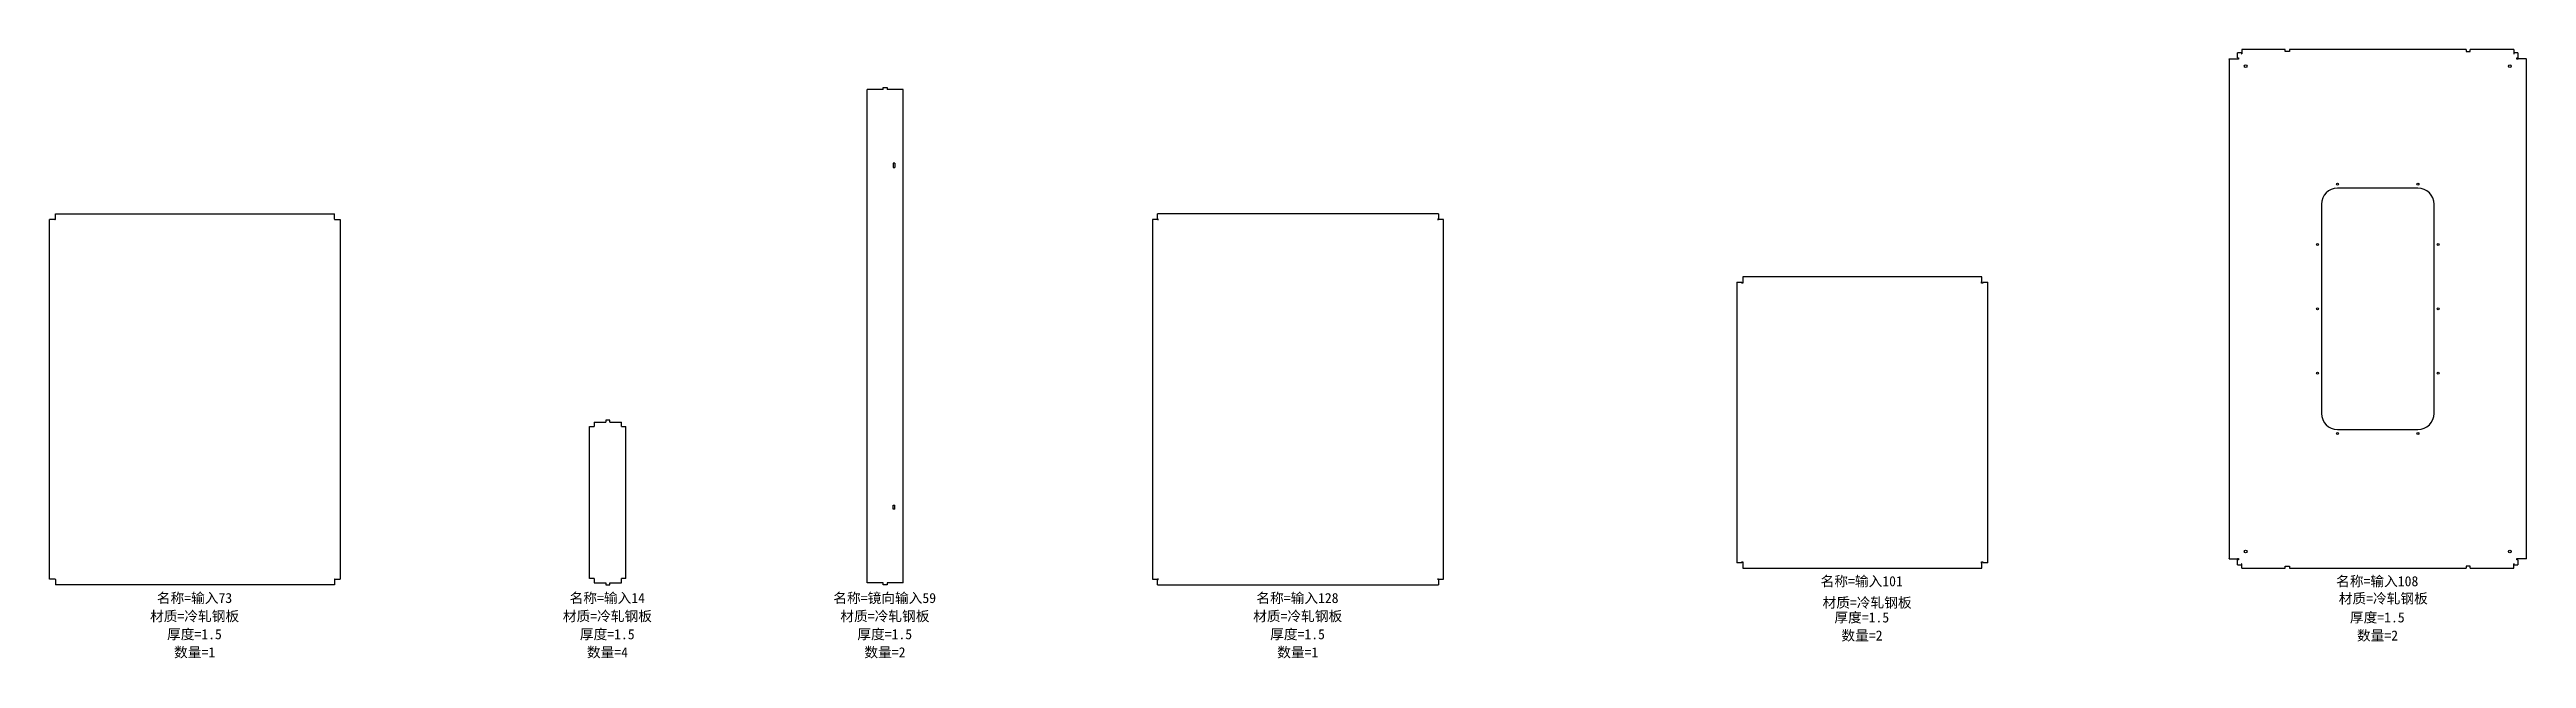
# Model space of a CAD drawing. Header units: millimetres. Extents: x 7876 to 15843, y -9931 to -416.
# Drawn here: x 9684 to 15843, y -1931 to -416 of the extents above; entities that cross this region are included whole.
import ezdxf

# ---------------------------------------------------------------- set-up
doc = ezdxf.new("R2010")
doc.units = ezdxf.units.MM
doc.layers.add('零件信息', color=131, linetype='Continuous')
doc.styles.add('SLDTEXTSTYLE1', font='', dxfattribs={"bigfont": 'bigfont'})
doc.styles.get('SLDTEXTSTYLE1').set_extended_font_data('宋体')

msp = doc.modelspace()

# ---------------------------------------------------------------- texts
at = {"layer": '零件信息', "char_height": 25, "attachment_point": 2, "style": 'SLDTEXTSTYLE1'}
for s, insert in [('名称=输入101', (14189.9, -1725.9)), ('名称=输入108', (15471.8, -1725.9)), ('名称=输入73', (10044.1, -1767.7)), ('名称=输入14', (11070.6, -1767.7)), ('名称=镜向输入59', (11760.4, -1767.7)), ('名称=输入128', (12786.8, -1767.7)), ('材质=冷轧钢板', (14203.3, -1779.2)), ('材质=冷轧钢板', (15486.9, -1768.7)), ('材质=冷轧钢板', (10044.4, -1812.7)), ('材质=冷轧钢板', (11070.9, -1812.7)), ('材质=冷轧钢板', (11760.9, -1812.7)), ('材质=冷轧钢板', (12787.4, -1812.7)), ('厚度=1.5', (14190.1, -1815.9)), ('厚度=1.5', (15472, -1815.9)), ('厚度=1.5', (10044, -1857.7)), ('数量=1', (10044.5, -1902.7)), ('厚度=1.5', (11070.5, -1857.7)), ('数量=4', (11071, -1902.7)), ('厚度=1.5', (11760.5, -1857.7)), ('数量=2', (11761, -1902.7)), ('厚度=1.5', (12787, -1857.7)), ('数量=1', (12787.5, -1902.7)), ('数量=2', (14190.6, -1860.9)), ('数量=2', (15472.5, -1860.9))]:
    msp.add_mtext(s, dxfattribs=dict(at, insert=insert))

# ---------------------------------------------------------------- linework, layer by layer
at = {"color": 7, "linetype": 'Continuous', "lineweight": 25}
for p, q in [((15124.7, -437.2), (15124.7, -424.5)), ((15134.2, -424.5), (15124.7, -424.5)), ((15134.2, -424.5), (15134.2, -426.9)), ((15134.2, -426.9), (15135, -426.9)), ((15135, -416.4), (15135, -426.9)), ((15243.1, -416.4), (15135, -416.4)), ((15243.1, -421.4), (15243.1, -416.4)), ((15253.3, -421.4), (15243.1, -421.4)), ((15253.3, -416.4), (15253.3, -421.4)), ((15693.1, -416.4), (15253.3, -416.4)), ((15693.1, -416.4), (15693.1, -421.4)), ((15693.1, -421.4), (15703.3, -421.4)), ((15703.3, -421.4), (15703.3, -416.4)), ((15811.4, -416.4), (15703.3, -416.4)), ((15811.4, -416.4), (15811.4, -426.9)), ((15811.4, -426.9), (15812.1, -426.9)), ((15812.1, -426.9), (15812.1, -424.5)), ((15821.7, -424.5), (15812.1, -424.5)), ((15821.7, -424.5), (15821.7, -437.2)), ((15103.4, -440), (15103.4, -1682.3)), ((15103.9, -440), (15103.4, -440)), ((15103.9, -440), (15103.9, -439.4)), ((15103.9, -439.4), (15124.2, -439.4)), ((15124.2, -440), (15124.2, -439.4)), ((15127, -440), (15124.2, -440)), ((15124.7, -437.2), (15127, -437.2)), ((15127, -437.2), (15127, -440)), ((15819.3, -437.2), (15821.7, -437.2)), ((15819.3, -440), (15819.3, -437.2)), ((15822.2, -440), (15819.3, -440)), ((15822.2, -439.4), (15822.2, -440)), ((15842.5, -439.4), (15822.2, -439.4)), ((15842.5, -439.4), (15842.5, -440)), ((15842.9, -440), (15842.5, -440)), ((15842.9, -1682.3), (15842.9, -440)), ((11716.7, -1742.7), (11716.7, -515.7)), ((11756.7, -515.7), (11716.7, -515.7)), ((11756.7, -510.7), (11766.7, -510.7)), ((11756.7, -515.7), (11756.7, -510.7)), ((11766.7, -510.7), (11766.7, -515.7)), ((11806.7, -515.7), (11766.7, -515.7)), ((11806.7, -1742.7), (11806.7, -515.7)), ((11781.7, -699.1), (11781.7, -709.3)), ((11785.8, -699.1), (11781.7, -699.1)), ((11781.7, -709.3), (11785.8, -709.3)), ((11785.8, -699.1), (11785.8, -709.3)), ((15573.2, -761.1), (15373.2, -761.1)), ((9683.7, -1733.2), (9683.7, -839.2)), ((9697.1, -839.2), (9683.7, -839.2)), ((9697.1, -839.2), (9697.8, -838.9)), ((9697.9, -838.9), (9697.8, -838.9)), ((9697.9, -838.8), (9698.2, -838.1)), ((9697.9, -838.8), (9697.9, -838.9)), ((9698.2, -838.1), (9698.2, -824.7)), ((9698.2, -824.7), (10392.2, -824.7)), ((10392.2, -838.1), (10392.2, -824.7)), ((10392.2, -838.1), (10392.5, -838.8)), ((10392.5, -838.9), (10392.5, -838.8)), ((10392.6, -838.9), (10392.5, -838.9)), ((10392.6, -838.9), (10393.3, -839.2)), ((10393.3, -839.2), (10406.7, -839.2)), ((10406.7, -839.2), (10406.7, -1733.2)), ((12426.7, -839), (12426.7, -1733.4)), ((12440.9, -839), (12426.7, -839)), ((12439.2, -838.1), (12439.2, -824.7)), ((13137.2, -824.7), (12439.2, -824.7)), ((12439.2, -838.1), (12440.8, -838.1)), ((12439.2, -838.8), (12440.9, -838.8)), ((12439.2, -838.8), (12439.2, -838.8)), ((12439.2, -838.8), (12440.8, -838.8)), ((12440.8, -838.8), (12440.8, -838.1)), ((12440.9, -838.8), (12440.9, -839)), ((13135.4, -838.8), (13137.2, -838.8)), ((13135.4, -839), (13135.4, -838.8)), ((13149.7, -839), (13135.4, -839)), ((13137.2, -838.1), (13135.6, -838.1)), ((13135.6, -838.1), (13135.6, -838.8)), ((13135.6, -838.8), (13137.2, -838.8)), ((13137.2, -824.7), (13137.2, -838.1)), ((13137.2, -838.8), (13137.2, -838.8)), ((13149.7, -1733.4), (13149.7, -839)), ((15333.2, -801.1), (15333.2, -1321.1)), ((15613.2, -1321.1), (15613.2, -801.1)), ((13894.3, -981.6), (13894.3, -994.3)), ((14488.3, -981.6), (13894.3, -981.6)), ((14488.3, -994.3), (14488.3, -981.6)), ((13879.1, -994.8), (13879.1, -1692.8)), ((13879.1, -994.8), (13891.8, -994.8)), ((13891.8, -997.1), (13891.8, -994.8)), ((13894.6, -997.1), (13891.8, -997.1)), ((13894.3, -994.3), (13894.6, -994.3)), ((13894.6, -994.3), (13894.6, -997.1)), ((14487.9, -994.3), (14488.3, -994.3)), ((14487.9, -997.1), (14487.9, -994.3)), ((14490.8, -997.1), (14487.9, -997.1)), ((14490.8, -994.8), (14490.8, -997.1)), ((14490.8, -994.8), (14503.4, -994.8)), ((14503.4, -1692.8), (14503.4, -994.8)), ((11026.7, -1731.7), (11026.7, -1353.7)), ((11026.7, -1353.7), (11037.7, -1353.7)), ((11037.7, -1342.7), (11037.7, -1353.7)), ((11037.7, -1342.7), (11066.7, -1342.7)), ((11066.7, -1337.7), (11066.7, -1342.7)), ((11076.7, -1337.7), (11066.7, -1337.7)), ((11076.7, -1342.7), (11076.7, -1337.7)), ((11076.7, -1342.7), (11105.7, -1342.7)), ((11105.7, -1353.7), (11105.7, -1342.7)), ((11105.7, -1353.7), (11116.7, -1353.7)), ((11116.7, -1731.7), (11116.7, -1353.7)), ((15373.2, -1361.1), (15573.2, -1361.1)), ((11781.7, -1559.3), (11781.7, -1549.1)), ((11781.7, -1549.1), (11785.8, -1549.1)), ((11785.8, -1559.3), (11781.7, -1559.3)), ((11785.8, -1559.3), (11785.8, -1549.1)), ((13891.8, -1692.8), (13879.1, -1692.8)), ((13891.8, -1692.8), (13891.8, -1690.4)), ((13891.8, -1690.4), (13894.6, -1690.4)), ((13894.3, -1693.3), (13894.3, -1705.9)), ((13894.6, -1693.3), (13894.3, -1693.3)), ((13894.3, -1705.9), (14488.3, -1705.9)), ((13894.6, -1690.4), (13894.6, -1693.3)), ((14487.9, -1693.3), (14487.9, -1690.4)), ((14487.9, -1690.4), (14490.8, -1690.4)), ((14488.3, -1693.3), (14487.9, -1693.3)), ((14488.3, -1705.9), (14488.3, -1693.3)), ((14490.8, -1690.4), (14490.8, -1692.8)), ((14503.4, -1692.8), (14490.8, -1692.8)), ((15103.4, -1682.3), (15103.9, -1682.3)), ((15103.9, -1682.8), (15103.9, -1682.3)), ((15103.9, -1682.8), (15124.2, -1682.8)), ((15124.2, -1682.3), (15127, -1682.3)), ((15124.2, -1682.8), (15124.2, -1682.3)), ((15124.7, -1697.8), (15124.7, -1685.1)), ((15127, -1685.1), (15124.7, -1685.1)), ((15124.7, -1697.8), (15134.2, -1697.8)), ((15127, -1682.3), (15127, -1685.1)), ((15135, -1695.4), (15134.2, -1695.4)), ((15134.2, -1695.4), (15134.2, -1697.8)), ((15135, -1705.9), (15135, -1695.4)), ((15135, -1705.9), (15243.1, -1705.9)), ((15243.1, -1700.9), (15253.3, -1700.9)), ((15243.1, -1705.9), (15243.1, -1700.9)), ((15253.3, -1700.9), (15253.3, -1705.9)), ((15253.3, -1705.9), (15693.1, -1705.9)), ((15703.3, -1700.9), (15693.1, -1700.9)), ((15693.1, -1700.9), (15693.1, -1705.9)), ((15703.3, -1705.9), (15703.3, -1700.9)), ((15703.3, -1705.9), (15811.4, -1705.9)), ((15812.1, -1695.4), (15811.4, -1695.4)), ((15811.4, -1705.9), (15811.4, -1695.4)), ((15812.1, -1697.8), (15812.1, -1695.4)), ((15812.1, -1697.8), (15821.7, -1697.8)), ((15819.3, -1682.3), (15822.2, -1682.3)), ((15819.3, -1685.1), (15819.3, -1682.3)), ((15821.7, -1685.1), (15819.3, -1685.1)), ((15821.7, -1685.1), (15821.7, -1697.8)), ((15822.2, -1682.3), (15822.2, -1682.8)), ((15842.5, -1682.8), (15822.2, -1682.8)), ((15842.5, -1682.3), (15842.9, -1682.3)), ((15842.5, -1682.3), (15842.5, -1682.8)), ((9697.1, -1733.2), (9683.7, -1733.2)), ((9697.8, -1733.5), (9697.1, -1733.2)), ((9697.8, -1733.5), (9697.9, -1733.5)), ((9697.9, -1733.5), (9697.9, -1733.6)), ((9698.2, -1734.3), (9697.9, -1733.6)), ((9698.2, -1734.3), (9698.2, -1747.7)), ((10392.2, -1747.7), (9698.2, -1747.7)), ((10392.5, -1733.6), (10392.2, -1734.3)), ((10392.2, -1734.3), (10392.2, -1747.7)), ((10392.5, -1733.5), (10392.6, -1733.5)), ((10392.5, -1733.6), (10392.5, -1733.5)), ((10393.3, -1733.2), (10392.6, -1733.5)), ((10393.3, -1733.2), (10406.7, -1733.2)), ((11037.7, -1731.7), (11026.7, -1731.7)), ((11037.7, -1731.7), (11037.7, -1742.7)), ((11037.7, -1742.7), (11066.7, -1742.7)), ((11066.7, -1742.7), (11066.7, -1747.7)), ((11066.7, -1747.7), (11076.7, -1747.7)), ((11076.7, -1742.7), (11105.7, -1742.7)), ((11076.7, -1747.7), (11076.7, -1742.7)), ((11116.7, -1731.7), (11105.7, -1731.7)), ((11105.7, -1742.7), (11105.7, -1731.7)), ((11756.7, -1742.7), (11716.7, -1742.7)), ((11756.7, -1747.7), (11756.7, -1742.7)), ((11766.7, -1747.7), (11756.7, -1747.7)), ((11766.7, -1742.7), (11766.7, -1747.7)), ((11806.7, -1742.7), (11766.7, -1742.7)), ((12426.7, -1733.4), (12440.9, -1733.4)), ((12440.9, -1733.5), (12439.2, -1733.5)), ((12439.2, -1733.6), (12439.2, -1733.5)), ((12440.8, -1733.6), (12439.2, -1733.6)), ((12439.2, -1747.7), (12439.2, -1734.3)), ((12439.2, -1734.3), (12440.8, -1734.3)), ((12439.2, -1747.7), (13137.2, -1747.7)), ((12440.8, -1734.3), (12440.8, -1733.6)), ((12440.9, -1733.4), (12440.9, -1733.5)), ((13135.4, -1733.4), (13149.7, -1733.4)), ((13135.4, -1733.5), (13135.4, -1733.4)), ((13137.2, -1733.5), (13135.4, -1733.5)), ((13137.2, -1733.6), (13135.6, -1733.6)), ((13135.6, -1733.6), (13135.6, -1734.3)), ((13137.2, -1734.3), (13135.6, -1734.3)), ((13137.2, -1733.6), (13137.2, -1733.5)), ((13137.2, -1734.3), (13137.2, -1747.7))]:
    msp.add_line(p, q, dxfattribs=at)
for centre, radius in [((15144.7, -457.6), 3.5), ((15801.7, -457.6), 3.5), ((15373.2, -751.1), 2.5), ((15573.2, -751.1), 2.5), ((15323.2, -901.1), 2.5), ((15623.2, -901.1), 2.5), ((15323.2, -1061.1), 2.5), ((15623.2, -1061.1), 2.5), ((15323.2, -1221.1), 2.5), ((15623.2, -1221.1), 2.5), ((15373.2, -1371.1), 2.5), ((15573.2, -1371.1), 2.5), ((15144.7, -1664.6), 3.5), ((15801.7, -1664.6), 3.5)]:
    msp.add_circle(centre, radius, dxfattribs=at)
for centre, start, end in [((15373.2, -801.1), 90, 180), ((15573.2, -801.1), 0, 90), ((15373.2, -1321.1), 180, 270), ((15573.2, -1321.1), 270, 0)]:
    msp.add_arc(centre, 40, start, end, dxfattribs=at)

msp.set_redraw_order([(e.dxf.handle, doc.entitydb.next_handle()) for e in msp.query("TEXT MTEXT ATTDEF DIMENSION ARC_DIMENSION")])  # texts and dimensions are drawn at this point

doc.saveas('drawing.dxf')
